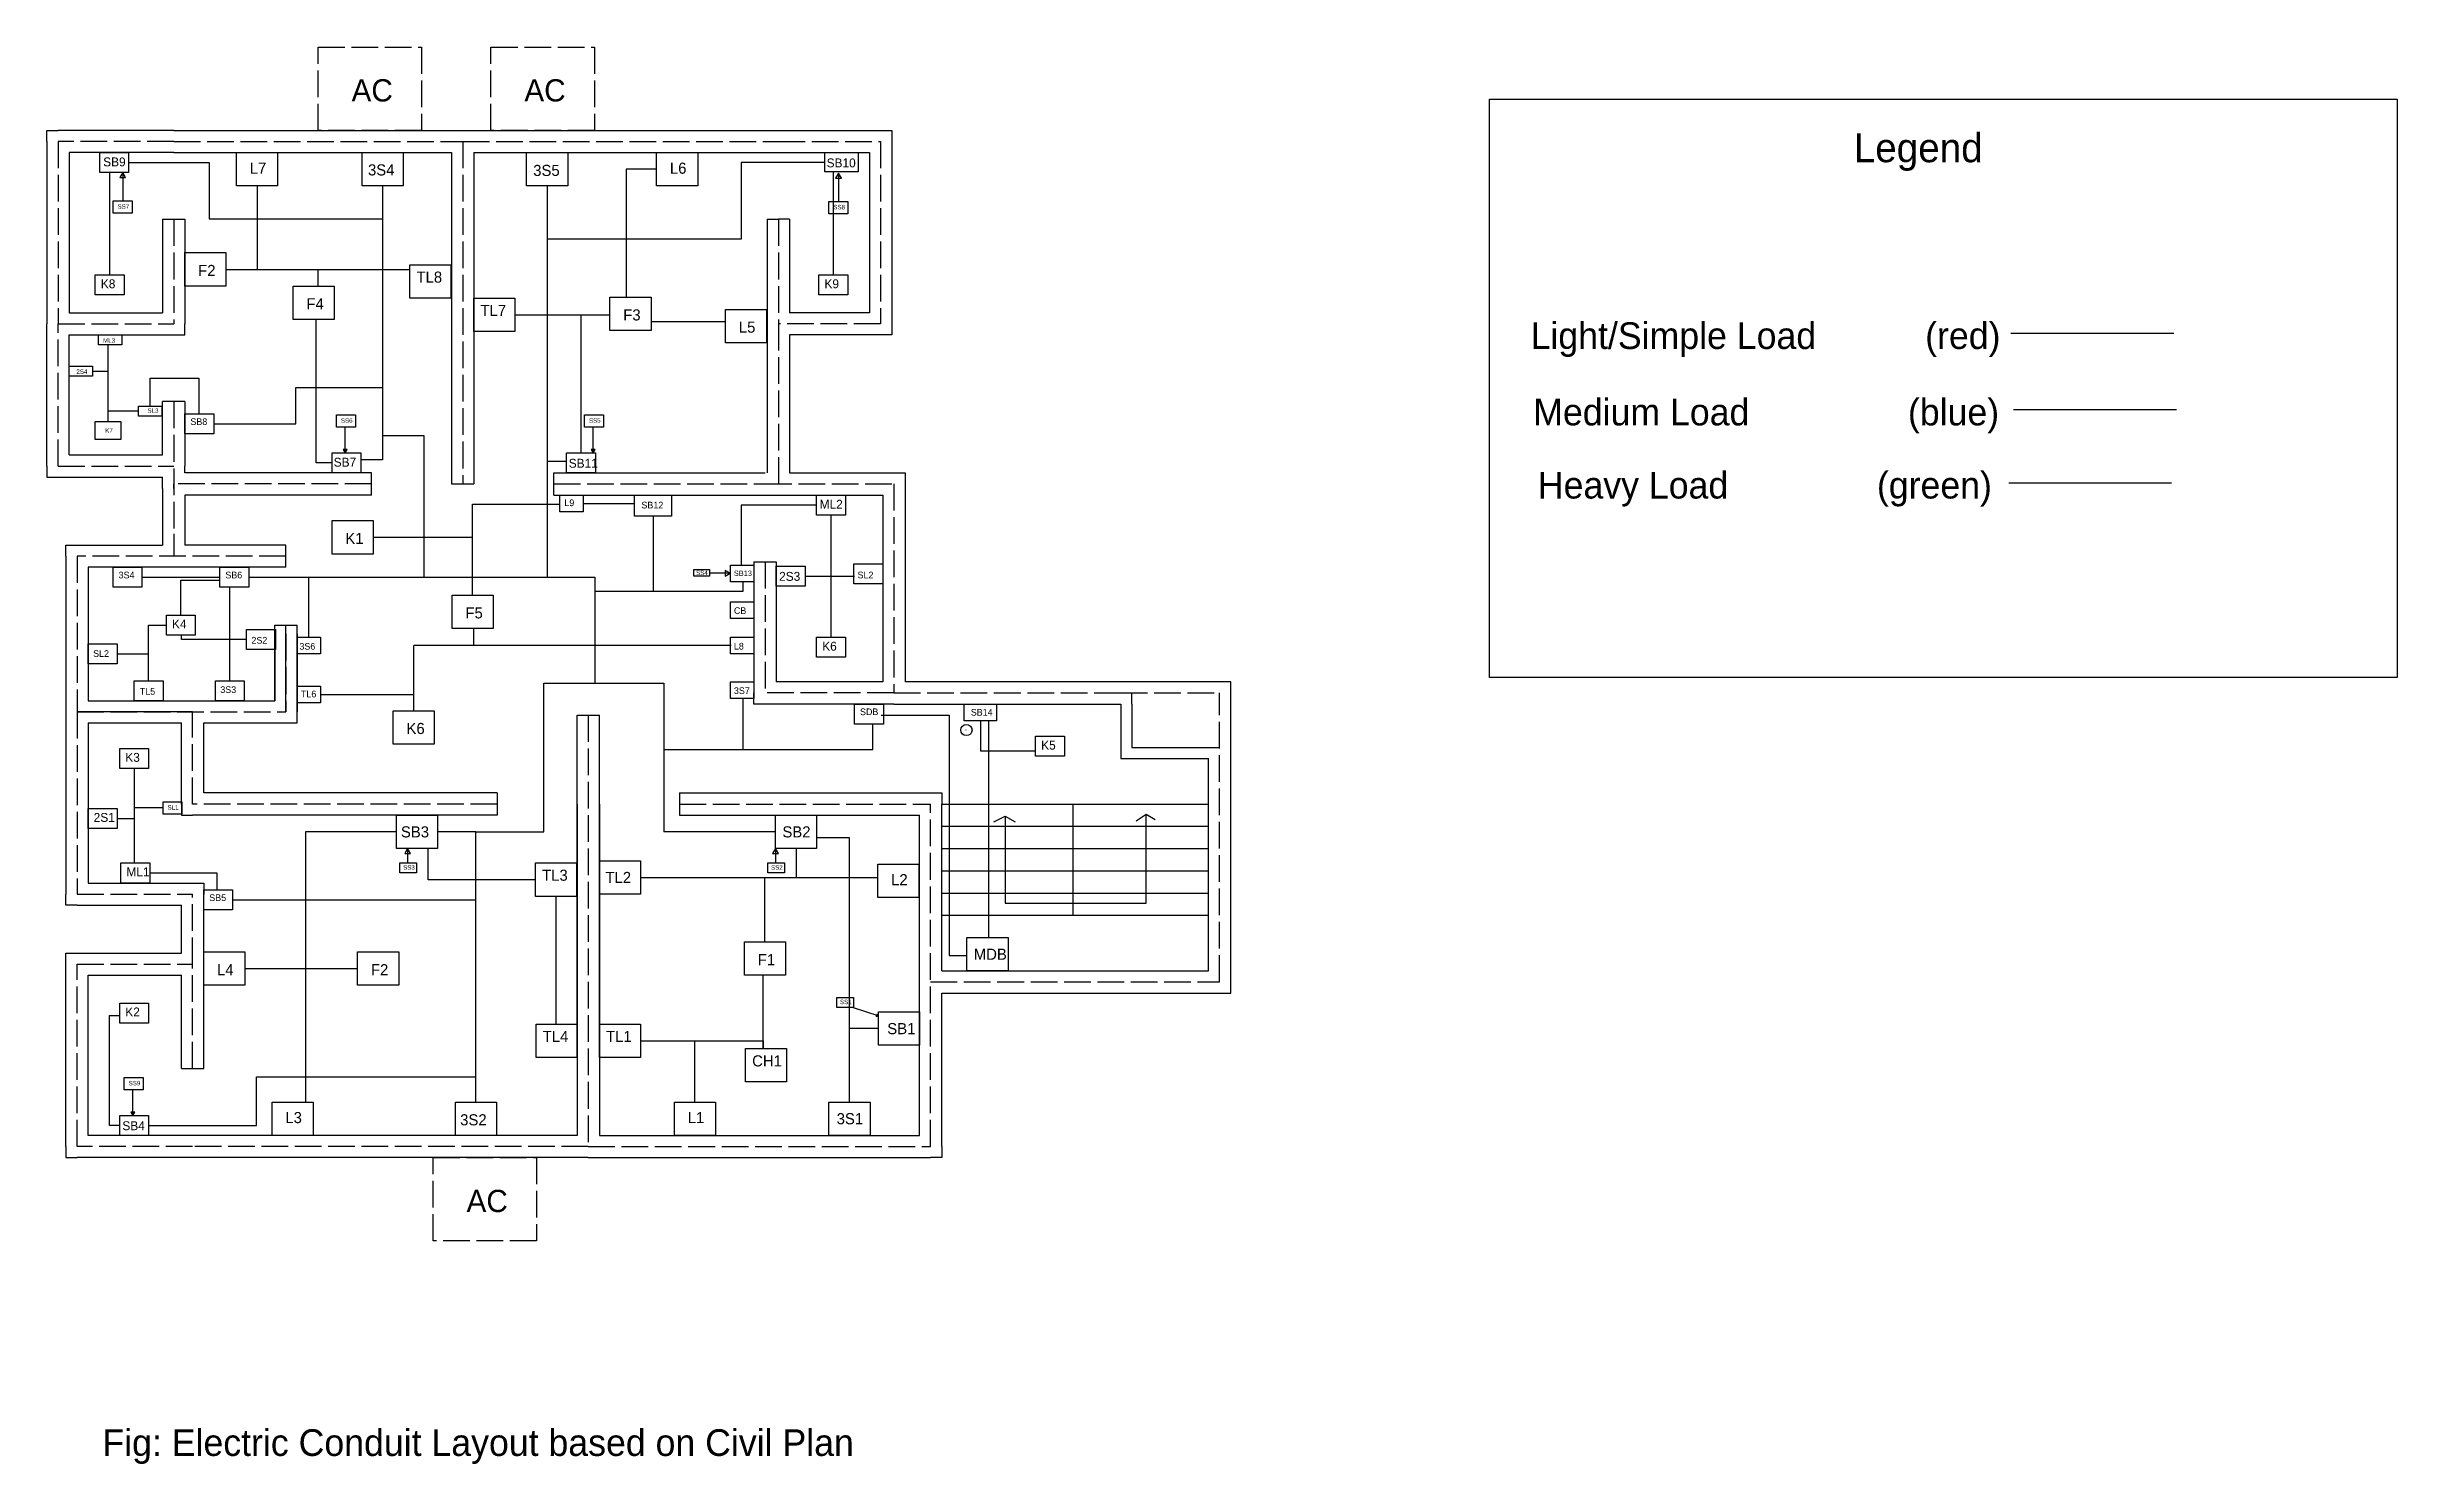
# Model space of a CAD drawing. Header units: inches. Extents: x 2005 to 6456, y -886 to -220.
# Drawn here: x 4535 to 5592, y -886 to -249 of the extents above; entities that cross this region are included whole.
import ezdxf

# ---------------------------------------------------------------- set-up
doc = ezdxf.new("R2010")
doc.units = ezdxf.units.IN
doc.header["$MEASUREMENT"] = 0
doc.linetypes.add('ACAD_ISO02W100', pattern=[15, 12, -3])

msp = doc.modelspace()

# ---------------------------------------------------------------- texts
at = {"attachment_point": 1}
for s, insert, char_height, width in [('AC', (4671.51, -263.49), 10, 29), ('AC', (4749.24, -263.49), 10, 29), ('Legend', (5347.26, -287.82), 13, 330.2715), ('SB9', (4559.79, -298.67), 4, 7), ('L7', (4625.74, -300.99), 5, 12.5), ('3S4', (4678.91, -301.77), 5, 12.5), ('3S5', (4753.24, -301.99), 5, 12.5), ('L6', (4814.74, -300.99), 5, 12.5), ('SB10', (4885.22, -299.11), 4, 7), ('SS7', (4566.26, -319.74), 2, 5), ('SS8', (4888.24, -319.99), 2, 5), ('F2', (4602.51, -346.99), 5, 12.5), ('K8', (4558.74, -353.49), 4, 7), ('TL8', (4700.74, -349.99), 5, 12.5), ('K9', (4884.24, -353.49), 4, 7), ('F4', (4651.24, -361.99), 5, 12.5), ('TL7', (4729.51, -364.99), 5, 12.5), ('F3', (4793.74, -366.99), 5, 12.5), ('ML3', (4559.74, -379.99), 2, 4.5), ('L5', (4845.74, -372.49), 5, 12.5), ('Light/Simple Load           (red)', (5201.89, -372.81), 12, 377.718), ('2S4', (4547.74, -393.99), 2, 4.5), ('SL3', (4579.74, -411.49), 2, 4.5), ('Medium Load                (blue)', (5203.08, -407.17), 12, 377.718), ('K7', (4560.74, -420.49), 2, 4.5), ('SB8', (4599.01, -415.99), 3, 7), ('SS6', (4666.74, -415.99), 2, 5), ('SS5', (4778.33, -415.99), 2, 5), ('SB7', (4663.49, -433.74), 4, 7), ('SB11', (4769.21, -434.21), 4, 7), ('Heavy Load               (green)', (5205.17, -440.07), 12, 377.718), ('L9', (4767.24, -452.49), 3, 7), ('SB12', (4801.91, -453.53), 3, 7), ('ML2', (4882.07, -452.64), 4, 7), ('K1', (4668.74, -467.52), 5, 12.5), ('3S4', (4566.74, -484.99), 3, 7), ('SB6', (4614.74, -484.99), 3, 7), ('SS4', (4826.51, -484.49), 2, 7), ('SB13', (4843.51, -484.49), 2.4, 7), ('2S3', (4863.84, -485.08), 4, 7), ('SL2', (4899.14, -484.96), 3, 7), ('K4', (4590.74, -506.49), 4, 7), ('F5', (4722.74, -500.99), 5, 12.5), ('CB', (4843.51, -500.99), 3, 7), ('2S2', (4626.48, -514.31), 3, 7), ('3S6', (4648.05, -517.05), 3, 7), ('L8', (4843.51, -516.99), 3, 7), ('K6', (4883.24, -516.49), 4, 7), ('SL2', (4555.25, -520.29), 3, 7), ('TL5', (4576.24, -537.31), 3, 7), ('3S3', (4612.48, -536.52), 3, 7), ('TL6', (4648.74, -538.49), 3, 7), ('3S7', (4843.51, -536.99), 3, 7), ('SDB', (4900.24, -546.49), 3, 9.5), ('SB14', (4950.07, -546.71), 3, 7), ('K6', (4696.24, -552.99), 5, 12.5), ('K3', (4569.74, -566.49), 4, 7), ('K5', (4981.74, -560.99), 4, 7), ('SL1', (4588.74, -589.99), 2, 5), ('2S1', (4555.51, -593.49), 4, 7), ('SB3', (4693.72, -599.49), 5, 12.5), ('SB2', (4865.34, -599.49), 5, 12.5), ('ML1', (4570.24, -617.99), 4, 7), ('SS3', (4694.74, -616.99), 2, 4), ('TL3', (4757.24, -618.99), 5, 12.5), ('TL2', (4785.74, -619.99), 5, 12.5), ('SS2', (4860.24, -616.99), 2, 4), ('L2', (4914.24, -620.99), 5, 12.5), ('SB5', (4607.51, -630.1), 3, 7), ('MDB', (4951.43, -654.52), 5, 12.5), ('L4', (4611.01, -661.49), 5, 12.5), ('F2', (4680.24, -661.49), 5, 12.5), ('F1', (4854.24, -656.99), 5, 12.5), ('K2', (4569.74, -680.99), 4, 7), ('SS1', (4891.24, -677.49), 2, 4), ('TL4', (4757.51, -691.49), 5, 12.5), ('TL1', (4786.01, -691.49), 5, 12.5), ('SB1', (4912.51, -687.99), 5, 12.5), ('CH1', (4851.74, -702.49), 5, 12.5), ('SS9', (4571.24, -713.99), 2, 5), ('L3', (4641.74, -727.99), 5, 12.5), ('3S2', (4720.38, -728.99), 5, 12.5), ('L1', (4822.74, -727.99), 5, 12.5), ('3S1', (4889.74, -728.49), 5, 12.5), ('SB4', (4568.41, -732.16), 4, 7), ('AC', (4723.24, -762.99), 10, 29), ('Fig: Electric Conduit Layout based on Civil Plan', (4559.42, -870.68), 12, 520.5953)]:
    msp.add_mtext(s, dxfattribs=dict(at, insert=insert, char_height=char_height, width=width))
at = {"insert": (4949.12, -555.72), "char_height": 2, "width": 1.5, "attachment_point": 1, "rotation": 270}
msp.add_mtext('-', dxfattribs=at)

# ---------------------------------------------------------------- linework, layer by layer
for p, q in [((4534.51, -291.49), (4534.51, -286.49)), ((4534.51, -286.49), (4539.51, -286.49)), ((4534.51, -291.49), (4534.51, -373.49)), ((4534.51, -291.49), (4534.51, -291.49)), ((4591.51, -286.49), (4539.51, -286.49)), ((4591.51, -286.49), (4721.51, -286.49)), ((4721.51, -286.49), (4773.51, -286.49)), ((4721.51, -286.49), (4773.51, -286.49)), ((4721.51, -286.49), (4773.51, -286.49)), ((4721.51, -286.49), (4863.51, -286.49)), ((4863.51, -286.49), (4909.51, -286.49)), ((4909.51, -286.49), (4914.51, -286.49)), ((4914.51, -286.49), (4914.51, -291.49)), ((4914.51, -291.49), (4914.51, -373.49)), ((4914.51, -291.49), (4914.51, -291.49)), ((4591.51, -296.49), (4544.51, -296.49)), ((4544.51, -296.49), (4544.51, -368.49)), ((4568.56, -305.49), (4568.56, -318.24)), ((4591.51, -296.49), (4716.51, -296.49)), ((4596.51, -296.49), (4716.51, -296.49)), ((4716.51, -296.49), (4716.51, -445.49)), ((4726.51, -296.49), (4768.51, -296.49)), ((4726.51, -296.49), (4726.51, -445.49)), ((4726.51, -296.49), (4863.51, -296.49)), ((4778.51, -296.49), (4904.51, -296.49)), ((4890.54, -305.74), (4890.54, -318.49)), ((4904.51, -296.49), (4904.51, -368.49)), ((4586.51, -326.49), (4586.51, -368.49)), ((4586.51, -326.49), (4596.51, -326.49)), ((4596.51, -326.49), (4596.51, -373.49)), ((4596.51, -326.49), (4596.51, -373.49)), ((4858.51, -326.49), (4858.51, -373.49)), ((4858.51, -326.49), (4863.51, -326.49)), ((4868.51, -326.49), (4863.51, -326.49)), ((4868.51, -326.49), (4868.51, -368.49)), ((4544.51, -368.49), (4586.51, -368.49)), ((4904.51, -368.49), (4868.51, -368.49)), ((4534.51, -437.49), (4534.51, -373.49)), ((4534.51, -437.49), (4534.51, -373.49)), ((4544.51, -378.49), (4591.51, -378.49)), ((4544.51, -432.49), (4544.51, -378.49)), ((4591.51, -378.49), (4596.51, -378.49)), ((4596.51, -378.49), (4596.51, -373.49)), ((4858.51, -373.49), (4858.51, -440.49)), ((4909.51, -378.49), (4868.51, -378.49)), ((4909.51, -378.49), (4868.51, -378.49)), ((4868.51, -378.49), (4868.51, -440.49)), ((4914.51, -378.49), (4909.51, -378.49)), ((4914.51, -373.49), (4914.51, -378.49)), ((4586.51, -432.49), (4586.51, -408.49)), ((4596.51, -408.49), (4586.51, -408.49)), ((4596.51, -408.49), (4596.51, -437.49)), ((4668.61, -431.49), (4668.61, -419.99)), ((4780.2, -431.49), (4780.2, -419.99)), ((4544.51, -432.49), (4586.51, -432.49)), ((4534.51, -437.49), (4534.51, -442.49)), ((4534.51, -442.49), (4539.51, -442.49)), ((4539.51, -442.49), (4586.51, -442.49)), ((4586.51, -447.49), (4586.51, -442.49)), ((4596.51, -440.49), (4596.51, -437.49)), ((4680.51, -440.49), (4596.51, -440.49)), ((4662.74, -435.99), (4662.74, -435.99)), ((4680.51, -450.49), (4680.51, -440.49)), ((4762.51, -440.49), (4857.51, -440.49)), ((4762.51, -450.49), (4762.51, -440.49)), ((4868.51, -440.49), (4915.51, -440.49)), ((4915.51, -440.49), (4920.51, -440.49)), ((4920.51, -440.49), (4920.51, -445.49)), ((4586.51, -447.49), (4586.51, -464.49)), ((4591.51, -447.49), (4591.51, -445.49)), ((4596.51, -450.49), (4596.51, -464.49)), ((4680.51, -450.49), (4596.51, -450.49)), ((4716.51, -445.49), (4726.51, -445.49)), ((4762.51, -450.49), (4857.51, -450.49)), ((4857.51, -450.49), (4910.51, -450.49)), ((4910.51, -450.49), (4910.51, -534.49)), ((4920.51, -445.49), (4920.51, -534.49)), ((4586.51, -464.49), (4586.51, -472.99)), ((4596.51, -464.49), (4596.51, -472.99)), ((4543.01, -477.99), (4543.01, -472.99)), ((4543.01, -472.99), (4553.01, -472.99)), ((4553.01, -472.99), (4586.51, -472.99)), ((4642.01, -472.99), (4596.51, -472.99)), ((4642.01, -482.99), (4642.01, -472.99)), ((4543.01, -477.99), (4543.01, -547.99)), ((4642.01, -482.99), (4553.01, -482.99)), ((4553.01, -482.99), (4553.01, -542.99)), ((4841.76, -485.69), (4832.51, -485.69)), ((4852.51, -480.49), (4852.51, -539.49)), ((4852.51, -480.49), (4862.51, -480.49)), ((4862.51, -480.49), (4862.51, -534.49)), ((4862.51, -480.49), (4862.51, -534.49)), ((4637.01, -542.99), (4637.01, -508.99)), ((4637.01, -508.99), (4647.01, -508.99)), ((4637.01, -512.99), (4637.01, -542.99)), ((4642.01, -547.99), (4642.01, -508.99)), ((4647.01, -547.99), (4647.01, -508.99)), ((4647.01, -512.99), (4647.01, -547.99)), ((4910.51, -534.49), (4862.51, -534.49)), ((5062.01, -534.49), (4920.51, -534.49)), ((5067.01, -534.49), (5062.01, -534.49)), ((5067.01, -539.49), (5067.01, -534.49)), ((4543.01, -547.99), (4543.01, -629.99)), ((4600.01, -547.99), (4548.01, -547.99)), ((4553.01, -542.99), (4637.01, -542.99)), ((4647.01, -552.99), (4647.01, -547.99)), ((4773.01, -703.49), (4773.01, -549.49)), ((4773.01, -549.49), (4783.01, -549.49)), ((4783.01, -703.49), (4783.01, -549.49)), ((4852.51, -544.49), (4852.51, -539.49)), ((4915.51, -544.49), (4852.51, -544.49)), ((4915.51, -544.49), (5012.51, -544.49)), ((5012.51, -544.49), (5017.51, -544.49)), ((5017.51, -544.49), (5017.51, -568.99)), ((5022.51, -544.49), (5022.51, -539.49)), ((5022.51, -544.49), (5022.51, -563.99)), ((5067.01, -669.49), (5067.01, -539.49)), ((4553.01, -552.99), (4553.01, -624.99)), ((4553.01, -552.99), (4595.01, -552.99)), ((4595.01, -589.49), (4595.01, -552.99)), ((4605.01, -584.49), (4605.01, -552.99)), ((4605.01, -552.99), (4642.01, -552.99)), ((4642.01, -552.99), (4642.01, -552.99)), ((4642.01, -552.99), (4642.01, -552.99)), ((4642.01, -552.99), (4647.01, -552.99)), ((5017.51, -568.99), (5057.01, -568.99)), ((5022.51, -563.99), (5062.01, -563.99)), ((5057.01, -664.49), (5057.01, -568.99)), ((4595.01, -589.49), (4595.01, -594.49)), ((4737.01, -584.49), (4605.01, -584.49)), ((4737.01, -584.49), (4737.01, -594.49)), ((4773.01, -589.49), (4773.01, -738.49)), ((4783.01, -589.49), (4783.01, -738.49)), ((4819.01, -584.49), (4932.01, -584.49)), ((4819.01, -584.49), (4819.01, -594.49)), ((4932.01, -584.49), (4937.01, -584.49)), ((4937.01, -584.49), (4937.01, -589.49)), ((4937.01, -664.49), (4937.01, -589.49)), ((4937.01, -589.49), (5057.01, -589.49)), ((4996.01, -589.49), (4996.01, -639.49)), ((4595.01, -594.49), (4600.01, -594.49)), ((4737.01, -594.49), (4600.01, -594.49)), ((4819.01, -594.49), (4927.01, -594.49)), ((4927.01, -738.49), (4927.01, -594.49)), ((4937.01, -599.49), (5057.01, -599.49)), ((4960.51, -597.49), (4965.51, -594.99)), ((4965.51, -594.99), (4965.51, -633.99)), ((4965.51, -594.99), (4970.01, -597.49)), ((5024.51, -596.99), (5029.01, -593.99)), ((5029.01, -633.99), (5029.01, -593.99)), ((5029.01, -593.99), (5033.01, -596.49)), ((4696.74, -609.49), (4696.74, -615.99)), ((4862.24, -609.49), (4862.24, -615.99)), ((4937.01, -609.49), (5057.01, -609.49)), ((4937.01, -619.49), (5057.01, -619.49)), ((4543.01, -629.99), (4543.01, -629.99)), ((4543.01, -634.99), (4543.01, -629.99)), ((4553.01, -624.99), (4600.01, -624.99)), ((4600.01, -624.99), (4605.01, -624.99)), ((4605.01, -624.99), (4605.01, -629.99)), ((4605.01, -661.49), (4605.01, -629.99)), ((4937.01, -629.49), (5057.01, -629.49)), ((4965.51, -633.99), (5029.01, -633.99)), ((4548.01, -634.99), (4543.01, -634.99)), ((4548.01, -634.99), (4595.01, -634.99)), ((4595.01, -656.49), (4595.01, -634.99)), ((4937.01, -639.49), (5057.01, -639.49)), ((4543.01, -661.49), (4543.01, -656.49)), ((4543.01, -656.49), (4548.01, -656.49)), ((4543.01, -743.49), (4543.01, -661.49)), ((4548.01, -656.49), (4595.01, -656.49)), ((4605.01, -708.49), (4605.01, -661.49)), ((4937.01, -664.49), (5057.01, -664.49)), ((4553.01, -738.49), (4553.01, -666.49)), ((4553.01, -666.49), (4595.01, -666.49)), ((4595.01, -708.49), (4595.01, -666.49)), ((4937.01, -674.49), (5062.01, -674.49)), ((4937.01, -743.49), (4937.01, -674.49)), ((5062.01, -674.49), (5067.01, -674.49)), ((5067.01, -674.49), (5067.01, -669.49)), ((4908.34, -684.77), (4897.24, -681.07)), ((4856.61, -695.99), (4856.61, -699.49)), ((4573.11, -729.49), (4573.11, -717.99)), ((4595.01, -708.49), (4605.01, -708.49)), ((4600.01, -738.49), (4553.01, -738.49)), ((4773.01, -738.49), (4600.01, -738.49)), ((4783.01, -738.49), (4927.01, -738.49)), ((4543.01, -743.49), (4543.01, -748.49)), ((4543.01, -748.49), (4548.01, -748.49)), ((4600.01, -748.49), (4548.01, -748.49)), ((4778.01, -748.49), (4600.01, -748.49)), ((4778.01, -748.49), (4932.01, -748.49)), ((4937.01, -748.49), (4932.01, -748.49)), ((4937.01, -743.49), (4937.01, -748.49))]:
    msp.add_line(p, q)
at = {"linetype": 'ACAD_ISO02W100'}
for p, q in [((4591.51, -291.49), (4539.51, -291.49)), ((4539.51, -291.49), (4539.51, -373.49)), ((4591.51, -291.49), (4721.51, -291.49)), ((4721.51, -291.49), (4721.51, -445.49)), ((4721.51, -291.49), (4863.51, -291.49)), ((4863.51, -291.49), (4909.51, -291.49)), ((4909.51, -291.49), (4909.51, -373.49)), ((4591.51, -326.49), (4591.51, -373.49)), ((4863.51, -326.49), (4863.51, -373.49)), ((4539.51, -373.49), (4591.51, -373.49)), ((4539.51, -437.49), (4539.51, -373.49)), ((4909.51, -373.49), (4863.51, -373.49)), ((4863.51, -373.49), (4863.51, -445.49)), ((4591.51, -408.49), (4591.51, -467.99)), ((4539.51, -437.49), (4591.51, -437.49)), ((4680.51, -445.49), (4591.51, -445.49)), ((4762.51, -445.49), (4857.51, -445.49)), ((4857.51, -445.49), (4915.51, -445.49)), ((4915.51, -445.49), (4915.51, -539.49)), ((4591.51, -467.99), (4591.51, -477.99)), ((4642.01, -477.99), (4548.01, -477.99)), ((4548.01, -477.99), (4548.01, -547.99)), ((4857.51, -480.49), (4857.51, -539.49)), ((4642.01, -512.99), (4642.01, -547.99)), ((4548.01, -547.99), (4548.01, -629.99)), ((4548.01, -547.99), (4642.01, -547.99)), ((4600.01, -589.49), (4600.01, -547.99)), ((4778.01, -549.49), (4778.01, -743.49)), ((4915.51, -539.49), (4857.51, -539.49)), ((4915.51, -539.49), (5017.51, -539.49)), ((5017.51, -539.49), (5062.01, -539.49)), ((5062.01, -669.49), (5062.01, -539.49)), ((4737.01, -589.49), (4600.01, -589.49)), ((4819.01, -589.49), (4932.01, -589.49)), ((4932.01, -743.49), (4932.01, -589.49)), ((4548.01, -629.99), (4600.01, -629.99)), ((4600.01, -661.49), (4600.01, -629.99)), ((4548.01, -743.49), (4548.01, -661.49)), ((4548.01, -661.49), (4600.01, -661.49)), ((4600.01, -708.49), (4600.01, -661.49)), ((4932.01, -669.49), (5062.01, -669.49)), ((4600.01, -743.49), (4548.01, -743.49)), ((4778.01, -743.49), (4600.01, -743.49)), ((4778.01, -743.49), (4932.01, -743.49))]:
    msp.add_line(p, q, dxfattribs=at)
at = {"color": 1}
for p, q in [((4562.74, -351.49), (4562.74, -305.49)), ((4808.74, -303.99), (4795.06, -303.99)), ((4795.06, -303.99), (4795.06, -361.49)), ((4888.24, -351.49), (4888.24, -305.49)), ((4628.99, -311.49), (4628.99, -348.99)), ((4615.01, -348.99), (4697.74, -348.99)), ((4656.38, -348.99), (4656.38, -356.49)), ((4745.01, -369.49), (4787.74, -369.49)), ((4774.74, -431.49), (4774.74, -369.49)), ((4655.65, -435.99), (4655.65, -371.49)), ((4806.24, -372.44), (4839.74, -372.44)), ((5418, -377.72), (5491.21, -377.72)), ((4561.99, -417.49), (4561.99, -382.99)), ((4555.01, -394.74), (4561.99, -394.74)), ((4580.99, -410.49), (4580.99, -397.93)), ((4580.99, -397.93), (4602.78, -397.93)), ((4602.78, -397.93), (4602.78, -413.99)), ((4575.74, -412.74), (4561.99, -412.74)), ((4662.74, -435.99), (4655.65, -435.99)), ((4725.99, -495.49), (4725.99, -454.56)), ((4725.99, -454.56), (4765.24, -454.56)), ((4775.74, -454.24), (4798.74, -454.24)), ((4880.74, -454.99), (4846.77, -454.99)), ((4846.77, -454.99), (4846.77, -481.99)), ((4887.24, -514.49), (4887.24, -459.49)), ((4681.24, -469.52), (4725.99, -469.52)), ((4594.74, -504.49), (4594.74, -488.81)), ((4594.74, -488.81), (4612.24, -488.81)), ((4875.51, -486.99), (4897.74, -486.99)), ((4580.24, -509.02), (4588.24, -508.99)), ((4580.24, -533.99), (4580.24, -509.02)), ((4595.09, -515.49), (4595.09, -513.49)), ((4624.24, -515.49), (4595.09, -515.49)), ((4726.51, -518.24), (4726.51, -510.49)), ((4566.01, -521.99), (4580.24, -521.99)), ((4842.24, -518.24), (4699.49, -518.24)), ((4699.49, -547.49), (4699.49, -518.24)), ((4657.51, -540.24), (4699.49, -540.24)), ((4954.37, -551.99), (4954.37, -565.48)), ((4954.37, -565.48), (4979.24, -565.48)), ((4573.74, -573.49), (4573.74, -615.99)), ((4586.74, -591.24), (4573.74, -591.24)), ((4566.01, -595.99), (4573.74, -595.99)), ((4691.74, -601.99), (4650.78, -601.99)), ((4650.78, -601.99), (4650.78, -723.49)), ((4706.04, -623.49), (4706.04, -609.49)), ((4871.49, -609.49), (4871.49, -622.49)), ((4580.74, -620.49), (4610.88, -620.49)), ((4610.88, -620.49), (4610.88, -628.1)), ((4754.24, -623.49), (4706.04, -623.49)), ((4801.51, -622.49), (4908.24, -622.49)), ((4857.49, -651.49), (4857.49, -622.49)), ((4763.49, -688.49), (4763.49, -630.99)), ((4623.51, -663.49), (4674.24, -663.49)), ((4856.61, -699.49), (4856.61, -666.49)), ((4562.66, -733.99), (4562.66, -684.54)), ((4562.66, -684.54), (4567.24, -684.54)), ((4801.51, -695.99), (4856.61, -695.99)), ((4825.99, -723.49), (4825.99, -695.99)), ((4567.24, -733.99), (4562.66, -733.99))]:
    msp.add_line(p, q, dxfattribs=at)
at = {"color": 5}
for p, q in [((4571.24, -300.99), (4607.49, -300.99)), ((4607.49, -300.99), (4607.49, -326.23)), ((4884.46, -300.99), (4846.76, -300.99)), ((4846.76, -300.99), (4846.76, -335.48)), ((4685.49, -311.49), (4685.49, -434.74)), ((4759.49, -311.49), (4759.49, -435.22)), ((4607.49, -326.23), (4685.49, -326.23)), ((4846.76, -335.48), (4759.49, -335.48)), ((4646.45, -418.49), (4646.45, -402.08)), ((4646.45, -402.08), (4685.49, -402.08)), ((5419.19, -412.08), (5492.4, -412.08)), ((4609.51, -418.49), (4646.45, -418.49)), ((4685.49, -423.68), (4703.97, -423.68)), ((4703.97, -423.68), (4703.97, -487.49)), ((4685.49, -434.74), (4675.74, -434.74)), ((4759.49, -435.22), (4768.24, -435.22)), ((4759.49, -435.22), (4759.49, -487.49)), ((4807.13, -459.99), (4807.13, -493.9)), ((4577.24, -487.49), (4612.24, -487.49)), ((4616.74, -533.99), (4616.74, -491.99)), ((4625.24, -487.49), (4780.96, -487.49)), ((4652.26, -514.49), (4652.26, -487.49)), ((4780.96, -487.49), (4780.96, -535.1)), ((4847.49, -493.9), (4780.96, -493.9)), ((4847.26, -489.49), (4847.26, -489.49)), ((4847.49, -489.49), (4847.49, -493.9)), ((4757.96, -602), (4757.96, -535.1)), ((4757.96, -535.1), (4812.05, -535.1)), ((4812.05, -535.1), (4812.05, -601.99)), ((4847.49, -541.99), (4847.49, -564.99)), ((4906.03, -564.99), (4906.03, -553.49)), ((4958.08, -551.99), (4958.08, -649.52)), ((4812.05, -564.99), (4906.03, -564.99)), ((4727.49, -602), (4710.24, -601.99)), ((4727.49, -723.49), (4727.49, -602)), ((4727.49, -602), (4757.96, -602)), ((4862.24, -601.99), (4812.05, -601.99)), ((4895.49, -604.68), (4880.74, -604.68)), ((4895.49, -723.49), (4895.49, -604.68)), ((4618.01, -632.6), (4727.49, -632.6)), ((4908.24, -690.49), (4895.49, -690.49)), ((4628.81, -733.99), (4628.81, -712.1)), ((4628.81, -712.1), (4727.49, -712.1)), ((4580.24, -733.99), (4628.81, -733.99))]:
    msp.add_line(p, q, dxfattribs=at)
at = {"color": 3}
for p, q in [((5416.98, -444.98), (5490.19, -444.98)), ((4909.74, -549.49), (4940.3, -549.49)), ((4940.3, -549.49), (4940.3, -657.55)), ((4940.3, -657.55), (4948.33, -657.55))]:
    msp.add_line(p, q, dxfattribs=at)
at = {"linetype": 'ACAD_ISO02W100'}
for points in [[(4656.51, -248.99), (4703.01, -248.99), (4703.01, -286.49), (4656.51, -286.49)], [(4734.24, -248.99), (4780.74, -248.99), (4780.74, -286.49), (4734.24, -286.49)], [(4708.24, -748.49), (4754.74, -748.49), (4754.74, -785.99), (4708.24, -785.99)]]:
    msp.add_lwpolyline(points, close=True, dxfattribs=at)
for points in [[(5183.45, -272.43), (5591.64, -272.43), (5591.64, -532.49), (5183.45, -532.49)], [(4558.24, -296.49), (4571.24, -296.49), (4571.24, -305.49), (4558.24, -305.49)], [(4568.56, -305.49), (4567.26, -307.74), (4569.86, -307.74)], [(4619.74, -296.49), (4638.24, -296.49), (4638.24, -311.49), (4619.74, -311.49)], [(4676.24, -296.49), (4694.74, -296.49), (4694.74, -311.49), (4676.24, -311.49)], [(4750.24, -296.49), (4768.74, -296.49), (4768.74, -311.49), (4750.24, -311.49)], [(4808.74, -296.49), (4827.24, -296.49), (4827.24, -311.49), (4808.74, -311.49)], [(4884.46, -296.49), (4899.47, -296.49), (4899.47, -305.09), (4884.46, -305.09)], [(4890.54, -305.74), (4889.24, -307.99), (4891.84, -307.99)], [(4564.26, -318.24), (4572.76, -318.24), (4572.76, -323.74), (4564.26, -323.74)], [(4886.24, -318.49), (4894.74, -318.49), (4894.74, -323.99), (4886.24, -323.99)], [(4596.51, -341.49), (4615.01, -341.49), (4615.01, -356.49), (4596.51, -356.49)], [(4697.74, -346.99), (4716.24, -346.99), (4716.24, -361.99), (4697.74, -361.99)], [(4556.24, -351.49), (4569.24, -351.49), (4569.24, -360.49), (4556.24, -360.49)], [(4645.24, -356.49), (4663.74, -356.49), (4663.74, -371.49), (4645.24, -371.49)], [(4881.74, -351.49), (4894.74, -351.49), (4894.74, -360.49), (4881.74, -360.49)], [(4726.51, -361.99), (4745.01, -361.99), (4745.01, -376.99), (4726.51, -376.99)], [(4787.74, -361.49), (4806.24, -361.49), (4806.24, -376.49), (4787.74, -376.49)], [(4839.74, -366.99), (4858.24, -366.99), (4858.24, -381.99), (4839.74, -381.99)], [(4556.24, -378.49), (4556.24, -378.49), (4556.24, -378.49), (4556.24, -378.49)], [(4557.74, -378.49), (4568.24, -378.49), (4568.24, -382.99), (4557.74, -382.99)], [(4544.51, -392.49), (4555.01, -392.49), (4555.01, -396.99), (4544.51, -396.99)], [(4575.74, -410.49), (4586.24, -410.49), (4586.24, -414.99), (4575.74, -414.99)], [(4556.24, -417.49), (4567.74, -417.49), (4567.74, -425.49), (4556.24, -425.49)], [(4596.51, -413.99), (4609.51, -413.99), (4609.51, -422.99), (4596.51, -422.99)], [(4664.74, -414.49), (4673.24, -414.49), (4673.24, -419.99), (4664.74, -419.99)], [(4776.33, -414.49), (4784.83, -414.49), (4784.83, -419.99), (4776.33, -419.99)], [(4662.74, -431.49), (4675.74, -431.49), (4675.74, -440.49), (4662.74, -440.49)], [(4668.61, -431.49), (4669.48, -429.99), (4667.74, -429.99)], [(4768.24, -431.49), (4781.24, -431.49), (4781.24, -440.49), (4768.24, -440.49)], [(4780.2, -431.49), (4781.06, -429.99), (4779.33, -429.99)], [(4765.24, -450.49), (4775.74, -450.49), (4775.74, -457.99), (4765.24, -457.99)], [(4798.74, -450.49), (4815.51, -450.49), (4815.51, -459.99), (4798.74, -459.99)], [(4880.74, -450.49), (4893.74, -450.49), (4893.74, -459.49), (4880.74, -459.49)], [(4662.74, -462.02), (4681.24, -462.02), (4681.24, -477.02), (4662.74, -477.02)], [(4564.24, -482.99), (4577.24, -482.99), (4577.24, -491.99), (4564.24, -491.99)], [(4612.24, -482.99), (4625.24, -482.99), (4625.24, -491.99), (4612.24, -491.99)], [(4825.51, -483.99), (4832.51, -483.99), (4832.51, -486.99), (4825.51, -486.99)], [(4841.76, -485.69), (4839.51, -484.4), (4839.51, -486.99)], [(4842.01, -481.99), (4852.51, -481.99), (4852.51, -489.49), (4842.01, -489.49)], [(4862.51, -482.49), (4875.51, -482.49), (4875.51, -491.49), (4862.51, -491.49)], [(4897.51, -481.49), (4910.51, -481.49), (4910.51, -490.49), (4897.51, -490.49)], [(4716.74, -495.49), (4735.24, -495.49), (4735.24, -510.49), (4716.74, -510.49)], [(4588.24, -504.49), (4601.24, -504.49), (4601.24, -513.49), (4588.24, -513.49)], [(4842.01, -498.49), (4852.51, -498.49), (4852.51, -505.99), (4842.01, -505.99)], [(4553.01, -517.49), (4566.01, -517.49), (4566.01, -526.49), (4553.01, -526.49)], [(4624.24, -510.99), (4637.24, -510.99), (4637.24, -519.99), (4624.24, -519.99)], [(4647.01, -514.49), (4657.51, -514.49), (4657.51, -521.99), (4647.01, -521.99)], [(4842.01, -514.49), (4852.51, -514.49), (4852.51, -521.99), (4842.01, -521.99)], [(4880.74, -514.49), (4893.74, -514.49), (4893.74, -523.49), (4880.74, -523.49)], [(4573.74, -533.99), (4586.74, -533.99), (4586.74, -542.99), (4573.74, -542.99)], [(4610.24, -533.99), (4623.24, -533.99), (4623.24, -542.99), (4610.24, -542.99)], [(4647.01, -536.49), (4657.51, -536.49), (4657.51, -543.99), (4647.01, -543.99)], [(4842.01, -534.49), (4852.51, -534.49), (4852.51, -541.99), (4842.01, -541.99)], [(4690.24, -547.49), (4708.74, -547.49), (4708.74, -562.49), (4690.24, -562.49)], [(4897.74, -544.49), (4910.74, -544.49), (4910.74, -553.49), (4897.74, -553.49)], [(4961.62, -544.49), (4961.62, -551.99), (4947.12, -551.99), (4947.12, -544.49)], [(4979.24, -558.99), (4992.24, -558.99), (4992.24, -567.99), (4979.24, -567.99)], [(4567.24, -564.49), (4580.24, -564.49), (4580.24, -573.49), (4567.24, -573.49)], [(4553.01, -591.49), (4566.01, -591.49), (4566.01, -600.49), (4553.01, -600.49)], [(4586.74, -588.49), (4595.24, -588.49), (4595.24, -593.99), (4586.74, -593.99)], [(4691.74, -594.49), (4710.24, -594.49), (4710.24, -609.49), (4691.74, -609.49)], [(4862.24, -594.49), (4880.74, -594.49), (4880.74, -609.49), (4862.24, -609.49)], [(4696.74, -609.49), (4695.44, -611.74), (4698.04, -611.74)], [(4862.24, -609.49), (4860.94, -611.74), (4863.54, -611.74)], [(4567.74, -615.99), (4580.74, -615.99), (4580.74, -624.99), (4567.74, -624.99)], [(4693.24, -615.99), (4700.74, -615.99), (4700.74, -620.49), (4693.24, -620.49)], [(4754.24, -615.99), (4772.74, -615.99), (4772.74, -630.99), (4754.24, -630.99)], [(4783.01, -614.99), (4801.51, -614.99), (4801.51, -629.99), (4783.01, -629.99)], [(4858.74, -615.99), (4866.24, -615.99), (4866.24, -620.49), (4858.74, -620.49)], [(4908.24, -616.49), (4926.74, -616.49), (4926.74, -631.49), (4908.24, -631.49)], [(4605.01, -628.1), (4618.01, -628.1), (4618.01, -637.1), (4605.01, -637.1)], [(4848.24, -651.49), (4866.74, -651.49), (4866.74, -666.49), (4848.24, -666.49)], [(4948.33, -649.52), (4966.83, -649.52), (4966.83, -664.52), (4948.33, -664.52)], [(4605.01, -655.99), (4623.51, -655.99), (4623.51, -670.99), (4605.01, -670.99)], [(4674.24, -655.99), (4692.74, -655.99), (4692.74, -670.99), (4674.24, -670.99)], [(4889.74, -676.49), (4897.24, -676.49), (4897.24, -680.99), (4889.74, -680.99)], [(4567.24, -678.99), (4580.24, -678.99), (4580.24, -687.99), (4567.24, -687.99)], [(4908.61, -684.77), (4907.89, -683.95), (4907.54, -684.99)], [(4908.51, -682.99), (4927.01, -682.99), (4927.01, -697.99), (4908.51, -697.99)], [(4754.51, -688.49), (4773.01, -688.49), (4773.01, -703.49), (4754.51, -703.49)], [(4783.01, -688.49), (4801.51, -688.49), (4801.51, -703.49), (4783.01, -703.49)], [(4848.74, -699.49), (4867.24, -699.49), (4867.24, -714.49), (4848.74, -714.49)], [(4569.24, -712.49), (4577.74, -712.49), (4577.74, -717.99), (4569.24, -717.99)], [(4573.11, -729.49), (4573.98, -727.99), (4572.24, -727.99)], [(4635.74, -723.49), (4654.24, -723.49), (4654.24, -738.49), (4635.74, -738.49)], [(4718.24, -723.49), (4736.74, -723.49), (4736.74, -738.49), (4718.24, -738.49)], [(4816.74, -723.49), (4835.24, -723.49), (4835.24, -738.49), (4816.74, -738.49)], [(4886.24, -723.49), (4904.74, -723.49), (4904.74, -738.49), (4886.24, -738.49)], [(4567.24, -729.49), (4580.24, -729.49), (4580.24, -738.49), (4567.24, -738.49)]]:
    msp.add_lwpolyline(points, close=True)
msp.add_circle((4948.12, -556.22), 2.5)

msp.set_redraw_order([(e.dxf.handle, doc.entitydb.next_handle()) for e in msp.query("TEXT MTEXT ATTDEF DIMENSION ARC_DIMENSION")])  # texts and dimensions are drawn at this point

doc.saveas('drawing.dxf')
